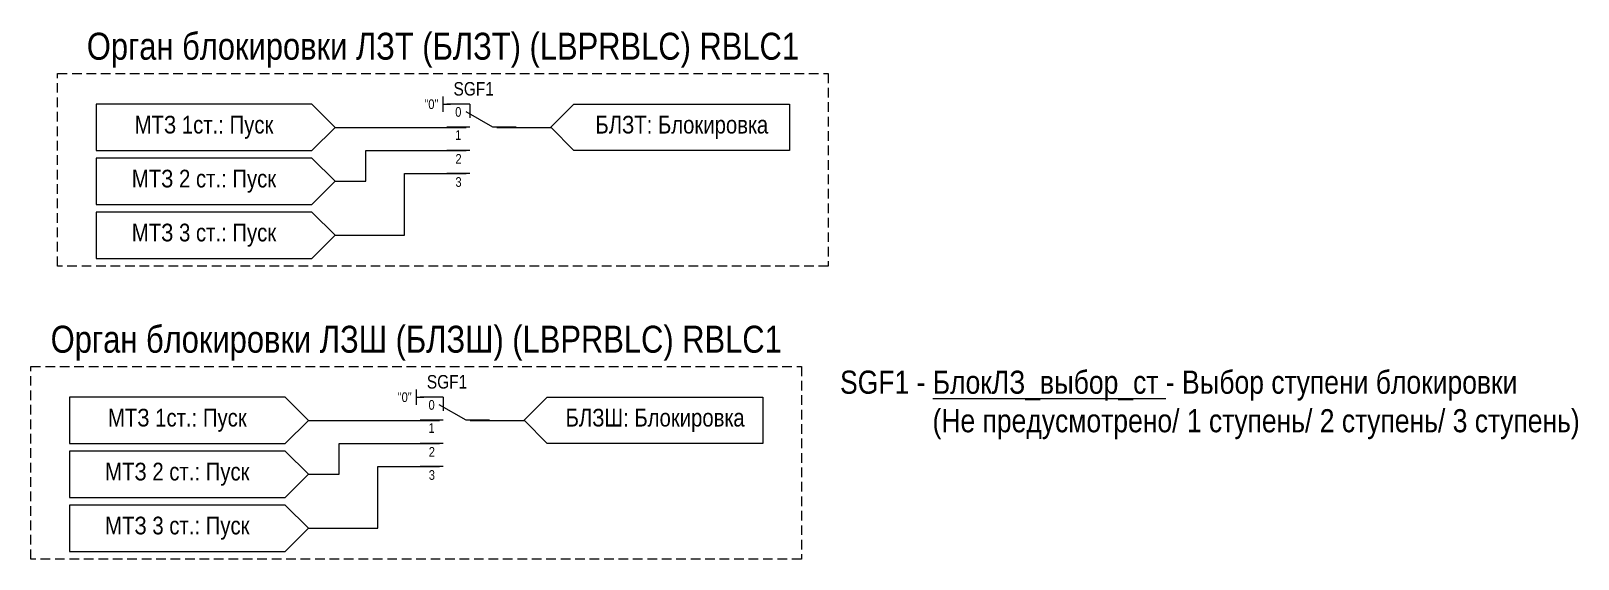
# Model space of a CAD drawing. Header units: millimetres. Extents: x -60 to 2976, y -423 to 657.
# Drawn here: x 132.5 to 333.3, y -87.7 to -19.2 of the extents above; entities that cross this region are included whole.
import ezdxf
from ezdxf.enums import TextEntityAlignment as Align

# ---------------------------------------------------------------- set-up
doc = ezdxf.new("R2010")
doc.units = ezdxf.units.MM
doc.linetypes.add('штриховая2', pattern=[0.375, 0.25, -0.125])
doc.layers.add('TEXT', color=7, linetype='Continuous', lineweight=25)
doc.layers.add('Основная', color=7, linetype='Continuous')
doc.styles.add('2.5_Gost_RD', font='ARIALN.TTF', dxfattribs={"height": 2.5})
doc.styles.add('3.5_Gost_RD', font='ARIALN.TTF', dxfattribs={"height": 3.5})
doc.styles.add('Вывод', font='ARIALN.TTF', dxfattribs={"height": 2.5})
doc.styles.add('Компонент', font='ARIALN.TTF', dxfattribs={"height": 3.5})

msp = doc.modelspace()

# ---------------------------------------------------------------- texts
at = {"color": 30, "ltscale": 100, "width": 100, "attachment_point": 5, "style": '3.5_Gost_RD'}
for s, insert, char_height in [('Орган блокировки ЛЗТ (БЛЗТ) (LBPRBLC) {\\C6;RBLC1}', (185.9626, -21.7151), 3.5), ('Орган блокировки ЛЗШ (БЛЗШ) (LBPRBLC) {\\C6;RBLC1}', (182.5009, -59.7355), 3.5), ('\\pxql;SGF1 - {\\LБлокЛЗ_выбор_ст} - Выбор ступени блокировки \\P^I(Не предусмотрено/ 1 ступень/ 2 ступень/ 3 ступень)', (287.5009, -67.7355), 3)]:
    msp.add_mtext(s, dxfattribs=dict(at, insert=insert, char_height=char_height))
at = {"ltscale": 100}
for s, insert, char_height, width, attachment_point, style in [('\\pxsm0.7;БЛЗТ: Блокировка', (216.9598, -31.7126), 2.3, 28, 5, '2.5_Gost_RD'), ('2', (187.5921, -35.18), 1.25, 2, 1, '3.5_Gost_RD'), ('3', (187.5921, -38.18), 1.25, 2, 1, '3.5_Gost_RD'), ('\\pxsm0.7;БЛЗШ: Блокировка', (213.4981, -69.733), 2.3, 28, 5, '2.5_Gost_RD'), ('2', (184.1304, -73.2004), 1.25, 2, 1, '3.5_Gost_RD'), ('3', (184.1304, -76.2004), 1.25, 2, 1, '3.5_Gost_RD')]:
    msp.add_mtext(s, dxfattribs=dict(at, insert=insert, char_height=char_height, width=width, attachment_point=attachment_point, style=style))
at = {"layer": 'TEXT', "ltscale": 100, "char_height": 2.3, "width": 28.000006, "attachment_point": 5, "style": '2.5_Gost_RD'}
for s, insert in [('МТЗ 1ст.: Пуск', (154.9598, -31.7126)), ('МТЗ 2 ст.: Пуск', (154.9598, -38.7126)), ('МТЗ 3 ст.: Пуск', (154.9598, -45.7126)), ('МТЗ 1ст.: Пуск', (151.4981, -69.733)), ('МТЗ 2 ст.: Пуск', (151.4981, -76.733)), ('МТЗ 3 ст.: Пуск', (151.4981, -83.733))]:
    msp.add_mtext(s, dxfattribs=dict(at, insert=insert))

# ---------------------------------------------------------------- blocks, each defined once
blk = doc.blocks.new('*U32')
at = {"layer": 'Основная', "ltscale": 0.35}
blk.add_line((6, 6), (6, 2.5), dxfattribs=at)
at = {"layer": 'Основная', "color": 0}
blk.add_line((0, 0), (7, 4), dxfattribs=at)
blk = doc.blocks.new('*U47')
at = {"layer": 'Основная', "color": 0}
for p, q in [((-3, 6), (-9, 6)), ((-3, 0), (-9, 0)), ((9, 0), (3, 0))]:
    blk.add_line(p, q, dxfattribs=at)
at = {"layer": 'Основная', "ltscale": 0.25, "xscale": -1}
blk.add_blockref('*U32', (3, 0), dxfattribs=at)
at = {"layer": 'Основная'}
for tag, height, style, p in [('ОУ', 3.5, 'Компонент', (-2, 10)), ('В1', 2.5, 'Вывод', (-12.99, 6)), ('В2', 2.5, 'Вывод', (-6, 4)), ('В3', 2.5, 'Вывод', (-6, -2))]:
    blk.add_attdef(tag, text='', height=height, dxfattribs=dict(at, style=style)).set_placement(p, align=Align.MIDDLE_CENTER)

# ---------------------------------------------------------------- linework, layer by layer
at = {"ltscale": 100}
for p, q in [((185.9598, -27.7126), (185.9598, -29.7126)), ((185.9598, -28.7126), (186.9598, -28.7126)), ((189.4598, -34.7126), (186.4598, -34.7126)), ((189.4598, -37.7126), (186.4598, -37.7126)), ((182.4981, -65.733), (182.4981, -67.733)), ((182.4981, -66.733), (183.4981, -66.733)), ((185.9981, -72.733), (182.9981, -72.733)), ((185.9981, -75.733), (182.9981, -75.733))]:
    msp.add_line(p, q, dxfattribs=at)
at = {"linetype": 'штриховая2', "ltscale": 5}
for points in [[(135.9626, -24.7151), (235.9626, -24.7151), (235.9626, -49.7151), (135.9626, -49.7151)], [(132.5009, -62.7355), (232.5009, -62.7355), (232.5009, -87.7355), (132.5009, -87.7355)]]:
    msp.add_lwpolyline(points, close=True, dxfattribs=at)
at = {"ltscale": 100}
for points in [[(171.9626, -31.7151), (168.9626, -28.7151), (140.9626, -28.7151), (140.9626, -34.7151), (168.9626, -34.7151), (171.9626, -31.7151)], [(171.9626, -31.7151), (188.9626, -31.7151)], [(192.9626, -31.7151), (199.9626, -31.7151)], [(171.9626, -38.7151), (168.9626, -35.7151), (140.9626, -35.7151), (140.9626, -41.7151), (168.9626, -41.7151), (171.9626, -38.7151)], [(171.9626, -38.7151), (175.9626, -38.7151), (175.9626, -34.7151), (188.9626, -34.7151)], [(171.9626, -45.7151), (180.9626, -45.7151), (180.9626, -37.7151), (188.9626, -37.7151)], [(171.9626, -45.7151), (168.9626, -42.7151), (140.9626, -42.7151), (140.9626, -48.7151), (168.9626, -48.7151), (171.9626, -45.7151)], [(168.5009, -69.7355), (165.5009, -66.7355), (137.5009, -66.7355), (137.5009, -72.7355), (165.5009, -72.7355), (168.5009, -69.7355)], [(168.5009, -69.7355), (185.5009, -69.7355)], [(189.5009, -69.7355), (196.5009, -69.7355)], [(168.5009, -76.7355), (165.5009, -73.7355), (137.5009, -73.7355), (137.5009, -79.7355), (165.5009, -79.7355), (168.5009, -76.7355)], [(168.5009, -76.7355), (172.5009, -76.7355), (172.5009, -72.7355), (185.5009, -72.7355)], [(168.5009, -83.7355), (177.5009, -83.7355), (177.5009, -75.7355), (185.5009, -75.7355)], [(168.5009, -83.7355), (165.5009, -80.7355), (137.5009, -80.7355), (137.5009, -86.7355), (165.5009, -86.7355), (168.5009, -83.7355)]]:
    msp.add_lwpolyline(points, dxfattribs=at)
for points in [[(230.9598, -28.7126), (230.9598, -34.7126), (202.9598, -34.7126), (199.9598, -31.7126), (202.9598, -28.7126)], [(227.4981, -66.733), (227.4981, -72.733), (199.4981, -72.733), (196.4981, -69.733), (199.4981, -66.733)]]:
    msp.add_lwpolyline(points, close=True, dxfattribs=at)

# ---------------------------------------------------------------- block references
at = {"layer": 'Основная', "ltscale": 0.25, "xscale": 0.5, "yscale": 0.5, "zscale": 0.5}
for p in [(190.9598, -31.7126), (187.4981, -69.733)]:
    msp.add_blockref('*U47', p, dxfattribs=at).add_auto_attribs({'ОУ': 'SGF1', 'В1': '"0"', 'В2': '0', 'В3': '1'})

msp.set_redraw_order([(e.dxf.handle, doc.entitydb.next_handle()) for e in msp.query("TEXT MTEXT ATTDEF DIMENSION ARC_DIMENSION")])  # texts and dimensions are drawn at this point

doc.saveas('drawing.dxf')
